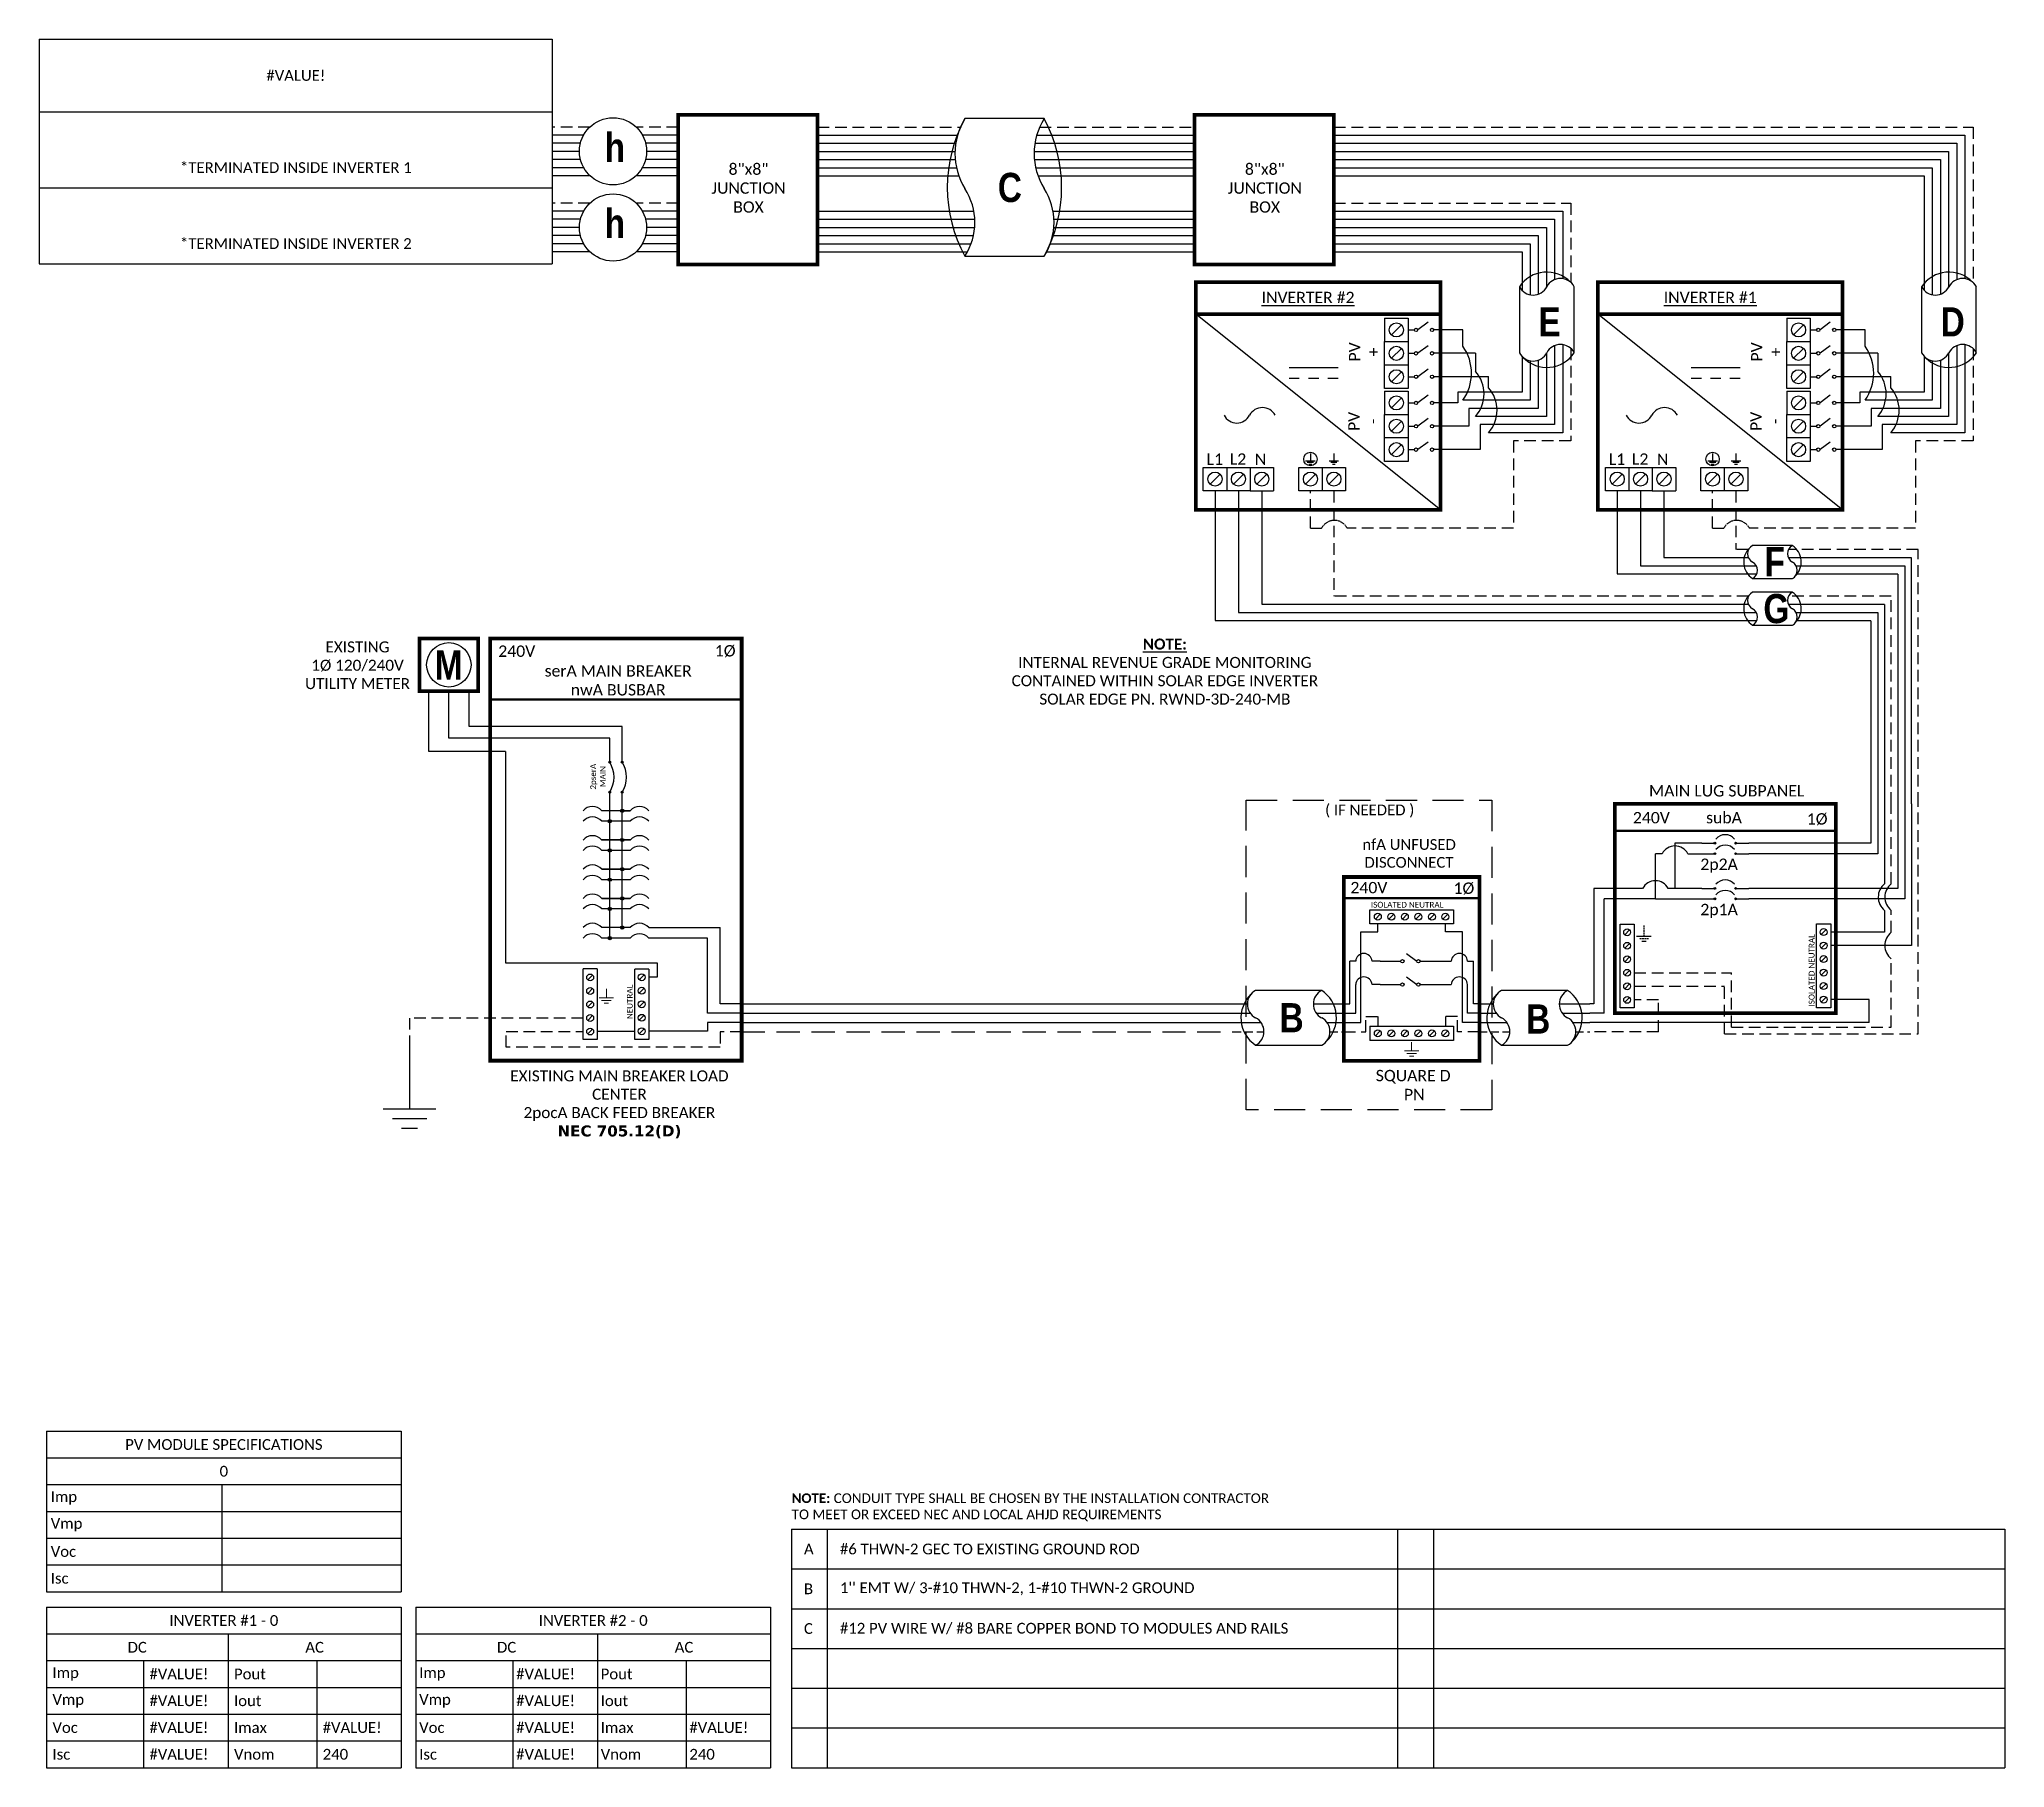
# Model space of a CAD drawing. Header units: feet. Extents: x 20736 to 21369, y 14547 to 15104.
import ezdxf

# ---------------------------------------------------------------- set-up
doc = ezdxf.new("R2010")
doc.units = ezdxf.units.FT
doc.header["$MEASUREMENT"] = 0
doc.linetypes.add('DASHED', pattern=[0.75, 0.5, -0.25])
doc.linetypes.add('HIDDEN', pattern=[0.375, 0.25, -0.125])
for name, color, linetype in [('ONE LINE BLOCKS', 7, 'Continuous'), ('TABLES', 7, 'Continuous'), ('TEXT', 7, 'Continuous'), ('Z - TITLEBLOCK TXT', 7, 'Continuous')]:
    doc.layers.add(name, color=color, linetype=linetype)
doc.styles.add('ONE LINE TXT', font='techb___.ttf')
doc.styles.get("Standard").update_dxf_attribs({"font": 'calibri.ttf'})

msp = doc.modelspace()

# ---------------------------------------------------------------- texts
at = {"color": 1, "linetype": 'Continuous'}
for s, p in [('%%UINVERTER #2', (21129.67, 15018.9)), ('%%UINVERTER #1', (21259.1, 15018.9))]:
    msp.add_text(s, height=3.6576, dxfattribs=at).set_placement(p)
at = {"color": 1, "attachment_point": 5}
for s, width, gutter_width, insert, char_height in [('8"x8"  JUNCTION BOX ', 0.4767, 7.17, (20964.53, 15055.94), 3.6576), ('8"x8"  JUNCTION BOX ', 0.4767, 7.17, (21130.7, 15055.94), 3.6576), ('L1', 0.1481, 0.75, (21114.62, 14968.67), 3.658), ('L2', 0.1481, 0.75, (21122.08, 14968.7), 3.658), ('N', 0.1481, 0.75, (21129.33, 14968.65), 3.66), ('L1', 0.1481, 0.75, (21244.05, 14968.67), 3.658), ('L2', 0.1481, 0.75, (21251.51, 14968.7), 3.658), ('N', 0.1481, 0.75, (21258.76, 14968.65), 3.66)]:
    msp.add_mtext_dynamic_manual_height_columns(s, width=width, gutter_width=gutter_width, heights=[0], dxfattribs=dict(at, insert=insert, char_height=char_height))
at = {"color": 1, "linetype": 'Continuous', "char_height": 9.3833, "attachment_point": 1, "style": 'ONE LINE TXT'}
for s, insert in [('{\\W1;\\C256;C}', (21044.77, 15060.85)), ('{\\W1;\\C256;E}', (21218.79, 15017.57)), ('{\\W1;\\C256;D}', (21348.22, 15017.57)), ('{\\W1;\\C256;F}', (21291.54, 14940.37)), ('{\\W1;\\C256;G}', (21291.16, 14925.26)), ('{\\W1;\\C256;B}', (21214.81, 14793.1))]:
    msp.add_mtext_dynamic_manual_height_columns(s, width=0.1385, gutter_width=2.13, heights=[0], dxfattribs=dict(at, insert=insert))
at = {"color": 1, "char_height": 3.658, "attachment_point": 5, "rotation": 90}
for s, width, insert in [('PV +', 2.8378, (21162.65, 15003.21)), ('PV +', 2.8378, (21292.08, 15003.21)), ('PV -', 2.8013, (21162.42, 14980.83)), ('PV -', 2.8013, (21291.85, 14980.83))]:
    msp.add_mtext_dynamic_manual_height_columns(s, width=width, gutter_width=0.75, heights=[0], dxfattribs=dict(at, insert=insert))
at = {"color": 10, "insert": (20978.41, 14635.68), "char_height": 3.10896, "attachment_point": 1}
msp.add_mtext_dynamic_manual_height_columns('\\A1;{\\fCalibri|b1|i0|c0|p34;NOTE:} {\\A0;\\H1.0052x;CONDUIT TYPE SHALL BE CHOSEN BY THE INSTALLATION CONTRACTOR\\PTO MEET OR EXCEED NEC AND LOCAL AHJD REQUIREMENTS}', width=164.3528, gutter_width=0, heights=[9.89], dxfattribs=at)
at = {"layer": 'Z - TITLEBLOCK TXT', "color": 1, "linetype": 'Continuous', "char_height": 9.3833, "attachment_point": 1, "style": 'ONE LINE TXT'}
for insert in [(20918.24, 15073.74), (20918.24, 15049.29)]:
    msp.add_mtext_dynamic_manual_height_columns('{\\W1;\\C256;h}', width=0.1385, gutter_width=2.13, heights=[0], dxfattribs=dict(at, insert=insert))

# ---------------------------------------------------------------- blocks, each defined once
blk = doc.blocks.new('2inverterSub')
at = {"layer": 'ONE LINE BLOCKS', "linetype": 'Continuous'}
h = blk.add_hatch(color=1, dxfattribs=at)
h.dxf.hatch_style = 1
edge = h.paths.add_edge_path()
edge.add_arc((40.28, 60.73), 0.291, 0, 360)
h = blk.add_hatch(color=1, dxfattribs=at)
h.dxf.hatch_style = 1
edge = h.paths.add_edge_path()
edge.add_arc((40.28, 57.35), 0.291, 0, 360)
h = blk.add_hatch(color=1, dxfattribs=at)
h.dxf.hatch_style = 1
edge = h.paths.add_edge_path()
edge.add_arc((46.96, 60.73), 0.291, 0, 360)
h = blk.add_hatch(color=1, dxfattribs=at)
h.dxf.hatch_style = 1
edge = h.paths.add_edge_path()
edge.add_arc((46.96, 57.35), 0.291, 0, 360)
h = blk.add_hatch(color=1, dxfattribs=at)
h.dxf.hatch_style = 1
edge = h.paths.add_edge_path()
edge.add_arc((40.28, 46.17), 0.291, 0, 360)
h = blk.add_hatch(color=1, dxfattribs=at)
h.dxf.hatch_style = 1
edge = h.paths.add_edge_path()
edge.add_arc((46.96, 46.17), 0.291, 0, 360)
h = blk.add_hatch(color=1, dxfattribs=at)
h.dxf.hatch_style = 1
edge = h.paths.add_edge_path()
edge.add_arc((40.28, 42.79), 0.291, 0, 360)
h = blk.add_hatch(color=1, dxfattribs=at)
h.dxf.hatch_style = 1
edge = h.paths.add_edge_path()
edge.add_arc((46.96, 42.79), 0.291, 0, 360)
at = {"color": 7, "linetype": 'Continuous'}
for p, q in [((90.5, 73.37), (90.5, 60.73)), ((99.2, 73.37), (99.2, 46.17)), ((36.09, 60.73), (27.43, 60.73)), ((27.43, 60.73), (27.43, 46.17)), ((90.5, 60.73), (51.15, 60.73)), ((17.02, 46.17), (1.34, 46.17)), ((1.34, 46.17), (1.34, 9)), ((36.09, 46.17), (25.26, 46.17)), ((99.2, 46.17), (51.15, 46.17)), ((1.34, 9), (0, 9))]:
    blk.add_line(p, q, dxfattribs=at)
at = {"color": 10, "linetype": 'Continuous'}
for p, q in [((92.67, 73.37), (92.67, 57.35)), ((101.37, 73.37), (101.37, 42.79)), ((21.14, 42.79), (21.14, 57.35)), ((23.31, 57.35), (21.14, 57.35)), ((31.55, 57.35), (36.09, 57.35)), ((92.67, 57.35), (51.15, 57.35)), ((21.14, 42.79), (4.63, 42.79)), ((4.63, 6), (4.63, 42.79)), ((21.14, 42.79), (36.09, 42.79)), ((101.37, 42.79), (51.15, 42.79)), ((4.63, 6), (0, 6))]:
    blk.add_line(p, q, dxfattribs=at)
at = {"color": 253, "linetype": 'Continuous'}
for p, q in [((94.85, 73.37), (94.85, 47.66)), ((103.55, 73.37), (103.55, 27.76)), ((94.85, 39.1), (94.85, 32.11)), ((94.85, 32.11), (77.54, 32.11)), ((103.55, 27.76), (77.54, 27.76)), ((89.88, 10.36), (77.54, 10.36)), ((89.88, 3), (89.88, 10.36)), ((89.88, 3), (0, 3))]:
    blk.add_line(p, q, dxfattribs=at)
at = {"color": 10, "linetype": 'Continuous'}
blk.add_arc((27.43, 55.19), 4.65, 27.66392, 152.33608, dxfattribs=at)
at = {"color": 7, "linetype": 'Continuous'}
blk.add_arc((21.14, 44.01), 4.65, 27.66392, 152.33608, dxfattribs=at)
at = {"color": 253, "linetype": 'Continuous'}
blk.add_arc((98.43, 43.38), 5.58, 129.92155, 230.07845, dxfattribs=at)
at = {"layer": 'ONE LINE BLOCKS', "lineweight": 50}
blk.add_line((8.04, 64.67), (79.2, 64.67), dxfattribs=at)
at = {"layer": 'ONE LINE BLOCKS', "lineweight": 50, "const_width": 1.19}
blk.add_lwpolyline([(8.04, 6.01), (8.04, 73.37), (79.2, 73.37), (79.2, 6.01)], close=True, dxfattribs=at)
at = {"layer": 'TEXT', "color": 92, "linetype": 'HIDDEN', "ltscale": 15}
for p, q in [((97.02, 47.66), (97.02, 73.37)), ((105.72, -0.66), (105.72, 73.37)), ((97.02, 32.03), (97.02, 39.1)), ((14.31, 18.99), (45.6, 18.99)), ((45.6, 1.52), (45.6, 18.99)), ((97.02, 1.52), (97.02, 23.48)), ((14.31, 14.64), (43.39, 14.64)), ((43.39, -0.66), (43.39, 14.64)), ((22.14, 10.28), (14.31, 10.28)), ((22.14, 0), (22.14, 10.28)), ((22.14, 0), (0, 0)), ((45.6, 1.52), (97.02, 1.52)), ((43.39, -0.66), (105.72, -0.66))]:
    blk.add_line(p, q, dxfattribs=at)
at = {"layer": 'TEXT', "color": 92, "linetype": 'HIDDEN', "flags": 128}
for points in [[(17.42, 34.26), (17.42, 30.76)], [(15.08, 30.76), (19.76, 30.76)], [(18.95, 29.89), (15.89, 29.89)], [(18.13, 29.02), (16.7, 29.02)]]:
    blk.add_lwpolyline(points, dxfattribs=at)
at = {"layer": 'TEXT', "color": 92, "linetype": 'Continuous', "ltscale": 4}
for centre in [(100.49, 43.38), (100.49, 27.76)]:
    blk.add_arc(centre, 5.51, 129.05896, 230.94104, dxfattribs=at)
at = {"layer": 'Z - TITLEBLOCK TXT', "color": 1, "linetype": 'Continuous'}
for p, q in [((9.77, 7.69), (9.77, 34.63)), ((9.77, 34.63), (14.31, 34.63)), ((14.31, 34.63), (14.31, 7.69)), ((73, 7.76), (73, 34.71)), ((73, 34.71), (77.54, 34.71)), ((77.54, 34.71), (77.54, 7.76)), ((14.31, 7.69), (9.77, 7.69)), ((77.54, 7.76), (73, 7.76))]:
    blk.add_line(p, q, dxfattribs=at)
at = {"layer": 'Z - TITLEBLOCK TXT', "color": 4, "linetype": 'Continuous'}
for p, q in [((12.83, 32.82), (11.25, 31.25)), ((76.06, 32.9), (74.49, 31.32)), ((12.83, 28.47), (11.25, 26.9)), ((76.06, 28.54), (74.49, 26.97)), ((12.83, 24.12), (11.25, 22.55)), ((12.83, 19.77), (11.25, 18.2)), ((76.06, 24.19), (74.49, 22.62)), ((76.06, 19.84), (74.49, 18.27)), ((12.83, 15.42), (11.25, 13.85)), ((76.06, 15.49), (74.49, 13.92)), ((12.83, 11.07), (11.25, 9.5)), ((76.06, 11.14), (74.49, 9.57))]:
    blk.add_line(p, q, dxfattribs=at)
at = {"layer": 'Z - TITLEBLOCK TXT', "color": 1, "linetype": 'Continuous', "flags": 128}
for points in [[(36.09, 60.73), (40.28, 60.73)], [(36.09, 60.73), (40.28, 60.73)], [(36.09, 57.35), (40.28, 57.35)], [(36.09, 57.35), (40.28, 57.35)], [(46.96, 60.73), (51.15, 60.73)], [(46.96, 57.35), (51.15, 57.35)], [(36.09, 46.17), (40.28, 46.17)], [(36.09, 46.17), (40.28, 46.17)], [(46.96, 46.17), (51.15, 46.17)], [(36.09, 42.79), (40.28, 42.79)], [(36.09, 42.79), (40.28, 42.79)], [(46.96, 42.79), (51.15, 42.79)]]:
    blk.add_lwpolyline(points, dxfattribs=at)
at = {"layer": 'Z - TITLEBLOCK TXT', "color": 1, "linetype": 'Continuous'}
for centre in [(40.28, 60.73), (40.28, 57.35), (46.96, 60.73), (46.96, 57.35), (40.28, 46.17), (46.96, 46.17), (40.28, 42.79), (46.96, 42.79)]:
    blk.add_circle(centre, 0.291, dxfattribs=at)
at = {"layer": 'Z - TITLEBLOCK TXT', "color": 4, "linetype": 'Continuous'}
for centre in [(12.04, 32.04), (75.27, 32.11), (12.04, 27.69), (75.27, 27.76), (12.04, 23.34), (12.04, 18.99), (75.27, 23.41), (75.27, 19.06), (12.04, 14.64), (75.27, 14.71), (12.04, 10.28), (75.27, 10.36)]:
    blk.add_circle(centre, 1.11, dxfattribs=at)
at = {"layer": 'Z - TITLEBLOCK TXT', "color": 1, "linetype": 'Continuous'}
for centre in [(43.62, 59.53), (43.62, 56.15), (43.62, 44.97), (43.62, 41.59)]:
    blk.add_arc(centre, 3.93, 40.3392, 139.6608, dxfattribs=at)
at = {"layer": 'TABLES', "color": 1, "linetype": 'Continuous'}
for s, p in [('2p2A', (35.59, 52.11)), ('2p1A', (35.59, 37.55))]:
    blk.add_text(s, height=3.658, dxfattribs=at).set_placement(p)
at = {"layer": 'TABLES', "color": 4, "linetype": 'Continuous'}
blk.add_text('ISOLATED NEUTRAL', height=1.8743, rotation=90, dxfattribs=at).set_placement((72.35, 8.12))
at = {"layer": 'TEXT', "color": 1, "attachment_point": 5}
for s, width, gutter_width, insert, char_height in [('MAIN LUG SUBPANEL ', 62.3984, 7.17, (44.08, 77.57), 3.6576), ('240V', 0.1481, 0.75, (19.83, 68.92), 3.658), ('subA', 0.1481, 0.75, (43.21, 68.92), 3.658), ('1Ø', 0.1481, 0.75, (73.19, 68.41), 3.658)]:
    blk.add_mtext_dynamic_manual_height_columns(s, width=width, gutter_width=gutter_width, heights=[0], dxfattribs=dict(at, insert=insert, char_height=char_height))
blk = doc.blocks.new('*U15')
at = {"color": 7, "linetype": 'Continuous'}
for p, q in [((-7.14, 13.31), (-28.39, 13.31)), ((-28.39, -4.31), (-7.14, -4.31))]:
    blk.add_line(p, q, dxfattribs=at)
at = {"color": 7}
for p, q in [((-35.53, 9), (-31.05, 9)), ((-9.81, 9), (0, 9))]:
    blk.add_line(p, q, dxfattribs=at)
at = {"color": 10}
for p, q in [((-35.53, 6), (-30.11, 6)), ((-8.87, 6), (0, 6))]:
    blk.add_line(p, q, dxfattribs=at)
at = {"color": 253}
for p, q in [((-35.53, 3), (-26.66, 3)), ((-5.41, 3), (0, 3))]:
    blk.add_line(p, q, dxfattribs=at)
at = {"color": 92, "linetype": 'HIDDEN', "ltscale": 10}
for p, q in [((-4.48, 0), (0, 0)), ((-35.53, 0), (-25.72, 0))]:
    blk.add_line(p, q, dxfattribs=at)
at = {"linetype": 'Continuous'}
for centre, start, end in [((-26.08, 8.91), 117.66392, 242.33608), ((-4.83, 8.91), 117.66392, 242.33608), ((-30.7, 0.09), 297.66392, 62.33608), ((-9.45, 0.09), 297.66392, 62.33608)]:
    blk.add_arc(centre, 4.98, start, end, dxfattribs=at)
at = {"color": 7, "linetype": 'Continuous'}
for centre, start, end in [((-12.99, 4.5), 313.97324, 56.42648), ((-22.54, 4.5), 133.97324, 236.42648)]:
    blk.add_arc(centre, 10.58, start, end, dxfattribs=at)
blk = doc.blocks.new('*U23')
at = {"color": 7}
blk.add_line((-79.14, 9), (0, 9), dxfattribs=at)
at = {"color": 10}
blk.add_line((-79.14, 6), (0, 6), dxfattribs=at)
at = {"color": 253}
blk.add_line((-79.14, 3), (0, 3), dxfattribs=at)
at = {"color": 92, "linetype": 'DASHED', "ltscale": 15}
blk.add_line((-79.14, 0), (0, 0), dxfattribs=at)
blk = doc.blocks.new('breakerPanel')
at = {"linetype": 'Continuous'}
h = blk.add_hatch(color=1, dxfattribs=at)
h.dxf.hatch_style = 1
edge = h.paths.add_edge_path()
edge.add_arc((-42.47, 86.8), 0.291, 0, 360)
h = blk.add_hatch(color=1, dxfattribs=at)
h.dxf.hatch_style = 1
edge = h.paths.add_edge_path()
edge.add_arc((-38.44, 86.8), 0.291, 0, 360)
h = blk.add_hatch(color=1, dxfattribs=at)
h.dxf.hatch_style = 1
edge = h.paths.add_edge_path()
edge.add_arc((-42.47, 77.16), 0.291, 0, 360)
h = blk.add_hatch(color=1, dxfattribs=at)
h.dxf.hatch_style = 1
edge = h.paths.add_edge_path()
edge.add_arc((-38.44, 77.16), 0.291, 0, 360)
h = blk.add_hatch(color=1, dxfattribs=at)
h.dxf.hatch_style = 1
edge = h.paths.add_edge_path()
edge.add_arc((-38.44, 71.16), 0.528, 0, 360)
h = blk.add_hatch(color=1, dxfattribs=at)
h.dxf.hatch_style = 1
edge = h.paths.add_edge_path()
edge.add_arc((-42.47, 67.78), 0.528, 0, 360)
h = blk.add_hatch(color=1, dxfattribs=at)
h.dxf.hatch_style = 1
edge = h.paths.add_edge_path()
edge.add_arc((-42.47, 58.38), 0.528, 0, 360)
h = blk.add_hatch(color=1, dxfattribs=at)
h.dxf.hatch_style = 1
edge = h.paths.add_edge_path()
edge.add_arc((-38.44, 61.76), 0.528, 0, 360)
h = blk.add_hatch(color=1, dxfattribs=at)
h.dxf.hatch_style = 1
edge = h.paths.add_edge_path()
edge.add_arc((-38.44, 52.36), 0.528, 0, 360)
h = blk.add_hatch(color=1, dxfattribs=at)
h.dxf.hatch_style = 1
edge = h.paths.add_edge_path()
edge.add_arc((-42.47, 48.98), 0.528, 0, 360)
h = blk.add_hatch(color=1, dxfattribs=at)
h.dxf.hatch_style = 1
edge = h.paths.add_edge_path()
edge.add_arc((-42.47, 39.58), 0.528, 0, 360)
h = blk.add_hatch(color=1, dxfattribs=at)
h.dxf.hatch_style = 1
edge = h.paths.add_edge_path()
edge.add_arc((-38.44, 42.95), 0.528, 0, 360)
h = blk.add_hatch(color=1, dxfattribs=at)
h.dxf.hatch_style = 1
edge = h.paths.add_edge_path()
edge.add_arc((-38.44, 33.55), 0.528, 0, 360)
h = blk.add_hatch(color=1, dxfattribs=at)
h.dxf.hatch_style = 1
edge = h.paths.add_edge_path()
edge.add_arc((-42.47, 30.17), 0.528, 0, 360)
at = {"color": 155, "true_color": 0x647190}
blk.add_line((-80.92, 126.59), (0, 126.59), dxfattribs=at)
at = {"color": 253, "linetype": 'Continuous'}
for p, q in [((-100.73, 90.2), (-100.73, 109.7)), ((-76.04, 90.2), (-100.73, 90.2)), ((-76.04, 90.2), (-76.04, 22.16)), ((-76.04, 22.16), (-27.25, 22.16)), ((-27.25, 22.16), (-27.25, 17.57)), ((-27.25, 17.57), (-29.89, 17.57)), ((-11.01, 0.16), (-29.89, 0.16)), ((0, 3), (-11.01, 3)), ((-11.01, 3), (-11.01, 0.16))]:
    blk.add_line(p, q, dxfattribs=at)
at = {"color": 10, "linetype": 'Continuous'}
for p, q in [((-94.24, 94.51), (-94.24, 109.7)), ((-42.47, 94.51), (-94.24, 94.51)), ((-42.47, 87.09), (-42.47, 94.51)), ((-42.47, 30.17), (-42.47, 76.87)), ((-35.88, 67.78), (-45.04, 67.78)), ((-35.88, 58.38), (-45.04, 58.38)), ((-35.88, 48.98), (-45.04, 48.98)), ((-35.88, 39.58), (-45.04, 39.58)), ((-35.88, 30.17), (-45.04, 30.17)), ((-10.98, 30.17), (-29.89, 30.17)), ((-10.98, 6), (-10.98, 30.17)), ((0, 6), (-10.98, 6))]:
    blk.add_line(p, q, dxfattribs=at)
at = {"color": 7, "linetype": 'Continuous'}
for p, q in [((-87.75, 98.34), (-87.75, 109.7)), ((-38.44, 98.34), (-87.75, 98.34)), ((-38.44, 87.09), (-38.44, 98.34)), ((-38.44, 61.76), (-38.44, 76.87)), ((-35.88, 71.16), (-45.04, 71.16)), ((-38.44, 71.16), (-35.88, 71.16)), ((-45.04, 61.76), (-35.88, 61.76)), ((-35.88, 61.76), (-45.04, 61.76)), ((-38.44, 52.36), (-38.44, 61.76)), ((-45.04, 52.36), (-35.88, 52.36)), ((-35.88, 52.36), (-45.04, 52.36)), ((-38.44, 42.95), (-38.44, 52.36)), ((-45.04, 42.95), (-35.88, 42.95)), ((-35.88, 42.95), (-45.04, 42.95)), ((-38.44, 33.55), (-38.44, 42.95)), ((-35.88, 33.55), (-45.04, 33.55)), ((-6.96, 9), (-6.96, 33.55))]:
    blk.add_line(p, q, dxfattribs=at)
at = {"lineweight": 50}
blk.add_line((-80.92, 106.95), (0, 106.95), dxfattribs=at)
at = {"color": 7}
for p, q in [((-29.89, 33.55), (-6.96, 33.55)), ((0, 9), (-6.96, 9))]:
    blk.add_line(p, q, dxfattribs=at)
at = {"color": 1, "linetype": 'Continuous'}
for p, q in [((-51.03, -2.51), (-51.03, 20.23)), ((-46.49, 20.23), (-51.03, 20.23)), ((-46.49, 20.23), (-46.49, -2.51)), ((-34.43, -2.43), (-34.43, 20.16)), ((-29.89, 20.16), (-34.43, 20.16)), ((-29.89, 20.16), (-29.89, -2.43)), ((-46.49, -2.51), (-51.03, -2.51)), ((-29.89, -2.43), (-34.43, -2.43))]:
    blk.add_line(p, q, dxfattribs=at)
at = {"color": 4, "linetype": 'Continuous'}
for p, q in [((-47.97, 18.28), (-49.55, 16.71)), ((-47.97, 13.93), (-49.55, 12.36)), ((-31.37, 18.35), (-32.94, 16.78)), ((-31.37, 14), (-32.94, 12.43)), ((-47.97, 9.58), (-49.55, 8.01)), ((-31.37, 9.65), (-32.94, 8.08)), ((-47.97, 5.23), (-49.55, 3.66)), ((-47.97, 0.88), (-49.55, -0.69)), ((-31.37, 5.3), (-32.94, 3.73)), ((-31.37, 0.95), (-32.94, -0.62))]:
    blk.add_line(p, q, dxfattribs=at)
at = {"color": 92, "linetype": 'HIDDEN', "ltscale": 15}
for p, q in [((-51.03, 4.44), (-106.89, 4.44)), ((-106.89, 4.44), (-106.89, -4.87)), ((-75.84, -4.96), (-75.84, 0.09)), ((-75.84, 0.09), (-51.03, 0.09)), ((0, 0), (-6.96, 0)), ((-6.96, -4.96), (-75.84, -4.96)), ((-6.96, 0), (-6.96, -4.96))]:
    blk.add_line(p, q, dxfattribs=at)
at = {"color": 92, "linetype": 'Continuous', "ltscale": 15}
blk.add_line((-34.43, 0.09), (-46.49, 0.09), dxfattribs=at)
at = {"color": 92, "ltscale": 15}
blk.add_line((-106.89, -4.87), (-106.89, -24.84), dxfattribs=at)
at = {"lineweight": 50, "const_width": 1.19}
for points in [[(-103.67, 109.7), (-103.67, 126.59), (-84.82, 126.59), (-84.82, 109.7)], [(-80.92, -9.3), (-80.92, 126.59), (0, 126.59), (0, -9.3)]]:
    blk.add_lwpolyline(points, close=True, dxfattribs=at)
at = {"color": 92, "linetype": 'Continuous', "lineweight": 5, "ltscale": 0.05, "flags": 128}
for points in [[(-43.54, 13.81), (-43.54, 10.97)], [(-45.88, 10.97), (-41.2, 10.97)], [(-42.01, 10.1), (-45.07, 10.1)], [(-42.82, 9.23), (-44.25, 9.23)]]:
    blk.add_lwpolyline(points, dxfattribs=at)
at = {"color": 92, "linetype": 'Continuous', "ltscale": 4, "flags": 128}
for points in [[(-115.37, -24.84), (-98.41, -24.84)], [(-101.35, -27.98), (-112.43, -27.98)], [(-104.29, -31.12), (-109.49, -31.12)]]:
    blk.add_lwpolyline(points, dxfattribs=at)
at = {"linetype": 'Continuous'}
blk.add_circle((-94.24, 118.15), 7.15, dxfattribs=at)
at = {"color": 1, "linetype": 'Continuous'}
for centre, radius in [((-42.47, 86.8), 0.291), ((-38.44, 86.8), 0.291), ((-42.47, 77.16), 0.291), ((-38.44, 77.16), 0.291), ((-38.44, 71.16), 0.528), ((-42.47, 67.78), 0.528), ((-42.47, 58.38), 0.528), ((-38.44, 61.76), 0.528), ((-38.44, 52.36), 0.528), ((-42.47, 48.98), 0.528), ((-42.47, 39.58), 0.528), ((-38.44, 42.95), 0.528), ((-38.44, 33.55), 0.528), ((-42.47, 30.17), 0.528)]:
    blk.add_circle(centre, radius, dxfattribs=at)
at = {"color": 4, "linetype": 'Continuous'}
for centre in [(-48.76, 17.49), (-48.76, 13.14), (-32.16, 17.57), (-32.16, 13.21), (-48.76, 8.79), (-32.16, 8.86), (-48.76, 4.44), (-48.76, 0.09), (-32.16, 4.51), (-32.16, 0.16)]:
    blk.add_circle(centre, 1.11, dxfattribs=at)
at = {"color": 1, "linetype": 'Continuous'}
for centre, radius, start, end in [((-50.14, 81.98), 9.06, 327.87082, 32.12918), ((-46.11, 81.98), 9.06, 327.87082, 32.12918), ((-48.03, 68.62), 3.93, 40.3392, 139.6608), ((-32.88, 68.62), 3.93, 40.3392, 139.6608), ((-48.03, 65.24), 3.93, 40.3392, 139.6608), ((-32.88, 65.24), 3.93, 40.3392, 139.6608), ((-48.03, 59.21), 3.93, 40.3392, 139.6608), ((-48.03, 55.84), 3.93, 40.3392, 139.6608), ((-32.88, 59.21), 3.93, 40.3392, 139.6608), ((-32.88, 55.84), 3.93, 40.3392, 139.6608), ((-48.03, 49.81), 3.93, 40.3392, 139.6608), ((-32.88, 49.81), 3.93, 40.3392, 139.6608), ((-48.03, 46.43), 3.93, 40.3392, 139.6608), ((-48.03, 40.41), 3.93, 40.3392, 139.6608), ((-32.88, 46.43), 3.93, 40.3392, 139.6608), ((-32.88, 40.41), 3.93, 40.3392, 139.6608), ((-48.03, 37.03), 3.93, 40.3392, 139.6608), ((-32.88, 37.03), 3.93, 40.3392, 139.6608), ((-48.03, 31.01), 3.93, 40.3392, 139.6608), ((-32.88, 31.01), 3.93, 40.3392, 139.6608), ((-48.03, 27.63), 3.93, 40.3392, 139.6608), ((-32.88, 27.63), 3.93, 40.3392, 139.6608)]:
    blk.add_arc(centre, radius, start, end, dxfattribs=at)
at = {"color": 253, "linetype": 'Continuous', "style": 'ONE LINE TXT'}
blk.add_text('M', height=9.38, dxfattribs=at).set_placement((-98.8, 113.43))
at = {"color": 4, "linetype": 'Continuous'}
blk.add_text('NEUTRAL', height=1.874, rotation=90, dxfattribs=at).set_placement((-35.08, 4.08))
at = {"color": 1, "attachment_point": 5}
for s, width, gutter_width, heights, insert, char_height in [('EXISTING\\P1Ø 120/240V UTILITY METER', 37.8067, 7.17, [0], (-123.64, 118), 3.5433), ('240V', 0.1481, 0.75, [0], (-72.39, 122.54), 3.658), ('1Ø', 0.1481, 0.75, [0], (-5.31, 122.54), 3.658), ('serA MAIN BREAKER\\PnwA BUSBAR', 72.4998, 0.75, [0], (-39.75, 113.14), 3.6576), ('EXISTING MAIN BREAKER LOAD CENTER\\P2pocA BACK FEED BREAKER \\P{\\fVerdana|b1|i0|c0|p34;NEC 705.12(D)}', 79.2627, 97.94, [154.49], (-39.35, -23.38), 3.5433)]:
    blk.add_mtext_dynamic_manual_height_columns(s, width=width, gutter_width=gutter_width, heights=heights, dxfattribs=dict(at, insert=insert, char_height=char_height))
at = {"color": 4, "linetype": 'Continuous', "insert": (-46.25, 82.15), "char_height": 1.874, "attachment_point": 5, "rotation": 90}
blk.add_mtext_dynamic_manual_height_columns('2pserA\\PMAIN', width=0.1481, gutter_width=0.75, heights=[0], dxfattribs=at)
blk = doc.blocks.new('*U25')
at = {"color": 7}
blk.add_blockref('breakerPanel', (0, 0), dxfattribs=at)
blk = doc.blocks.new('unfusedDisconnect')
at = {"lineweight": 50}
blk.add_line((-43.61, 43.06), (0, 43.06), dxfattribs=at)
at = {"color": 1, "linetype": 'Continuous'}
for p, q in [((-35.27, 34.78), (-35.27, 39.32)), ((-35.27, 39.32), (-8.32, 39.32)), ((-8.32, 39.32), (-8.32, 34.78)), ((-8.32, 34.78), (-35.27, 34.78)), ((-31.89, 22.73), (-25.32, 22.73)), ((-23.43, 25.18), (-20.16, 22.74)), ((-19.08, 22.73), (-11.7, 22.73)), ((-31.89, 15.2), (-25.32, 15.2)), ((-23.43, 17.65), (-20.16, 15.2)), ((-19.08, 15.2), (-11.7, 15.19)), ((-35.27, 1.76), (-8.32, 1.76)), ((-35.27, 1.76), (-35.27, -2.78)), ((-8.32, 1.76), (-8.32, -2.78)), ((-8.32, -2.78), (-35.27, -2.78))]:
    blk.add_line(p, q, dxfattribs=at)
at = {"color": 253, "linetype": 'Continuous'}
for p, q in [((-38.16, 3), (-38.16, 32.17)), ((-38.16, 32.17), (-32.67, 32.17)), ((-32.67, 32.17), (-32.67, 34.78)), ((-10.92, 32.17), (-10.92, 34.78)), ((-5.43, 32.17), (-10.92, 32.17)), ((-5.43, 3), (-5.43, 32.17)), ((-43.61, 3), (-38.16, 3)), ((0, 3), (-5.43, 3))]:
    blk.add_line(p, q, dxfattribs=at)
at = {"color": 4, "linetype": 'Continuous'}
for p, q in [((-31.89, 37.83), (-33.46, 36.26)), ((-27.53, 37.83), (-29.11, 36.26)), ((-23.18, 37.83), (-24.76, 36.26)), ((-18.83, 37.83), (-20.41, 36.26)), ((-14.48, 37.83), (-16.06, 36.26)), ((-10.13, 37.83), (-11.7, 36.26)), ((-31.89, 0.28), (-33.46, -1.3)), ((-27.53, 0.28), (-29.11, -1.3)), ((-23.18, 0.28), (-24.76, -1.3)), ((-18.83, 0.28), (-20.41, -1.3)), ((-14.48, 0.28), (-16.06, -1.3)), ((-10.13, 0.28), (-11.7, -1.3))]:
    blk.add_line(p, q, dxfattribs=at)
at = {"color": 7, "linetype": 'Continuous'}
for p, q in [((-41.66, 9), (-41.66, 22.73)), ((-39.8, 22.73), (-41.66, 22.73)), ((-31.89, 22.73), (-34.52, 22.73)), ((-11.7, 22.73), (-9.07, 22.73)), ((-3.79, 22.73), (-1.93, 22.73)), ((-1.93, 9), (-1.93, 22.73))]:
    blk.add_line(p, q, dxfattribs=at)
at = {"color": 10, "linetype": 'Continuous'}
for p, q in [((-39.8, 6), (-39.8, 15.2)), ((-31.89, 15.2), (-34.52, 15.2)), ((-11.7, 15.2), (-9.07, 15.2)), ((-3.79, 6), (-3.79, 15.2)), ((-43.61, 6), (-39.8, 6)), ((0, 6), (-3.79, 6))]:
    blk.add_line(p, q, dxfattribs=at)
at = {"color": 7}
for p, q in [((-43.61, 9), (-41.66, 9)), ((0, 9), (-1.93, 9))]:
    blk.add_line(p, q, dxfattribs=at)
at = {"color": 92, "linetype": 'HIDDEN', "ltscale": 15}
for p, q in [((-43.61, 0), (-36.58, 0)), ((-36.58, 0), (-36.58, 4.9)), ((-36.58, 4.9), (-32.67, 4.9)), ((-32.67, 4.9), (-32.67, 1.76)), ((-7.01, 4.9), (-10.92, 4.9)), ((-10.92, 4.9), (-10.92, 1.76)), ((-7.01, 0), (-7.01, 4.9)), ((0, 0), (-7.01, 0))]:
    blk.add_line(p, q, dxfattribs=at)
at = {"lineweight": 50, "const_width": 1.19}
blk.add_lwpolyline([(-43.61, -9.34), (-43.61, 49.84), (0, 49.84), (0, -9.34)], close=True, dxfattribs=at)
at = {"color": 92, "linetype": 'Continuous', "lineweight": 5, "ltscale": 0.05, "flags": 128}
for points in [[(-24.14, -6.17), (-19.45, -6.17)], [(-21.8, -3.32), (-21.8, -6.17)], [(-20.27, -7.03), (-23.32, -7.03)], [(-21.08, -7.9), (-22.51, -7.9)]]:
    blk.add_lwpolyline(points, dxfattribs=at)
at = {"color": 4, "linetype": 'Continuous'}
for centre in [(-32.67, 37.05), (-28.32, 37.05), (-23.97, 37.05), (-19.62, 37.05), (-15.27, 37.05), (-10.92, 37.05), (-32.67, -0.51), (-28.32, -0.51), (-23.97, -0.51), (-19.62, -0.51), (-15.27, -0.51), (-10.92, -0.51)]:
    blk.add_circle(centre, 1.11, dxfattribs=at)
at = {"color": 1, "linetype": 'Continuous'}
for centre in [(-24.78, 22.73), (-19.62, 22.73), (-24.78, 15.2), (-19.62, 15.2)]:
    blk.add_circle(centre, 0.541, dxfattribs=at)
at = {"color": 7, "linetype": 'Continuous'}
for centre in [(-37.16, 22.58), (-6.43, 22.58)]:
    blk.add_arc(centre, 2.64, 3.28193, 176.71807, dxfattribs=at)
at = {"color": 10, "linetype": 'Continuous'}
for centre in [(-37.16, 15.04), (-6.43, 15.04)]:
    blk.add_arc(centre, 2.64, 3.28193, 176.71807, dxfattribs=at)
at = {"color": 4, "linetype": 'Continuous'}
blk.add_text('ISOLATED NEUTRAL', height=1.8743, dxfattribs=at).set_placement((-34.91, 39.97))
at = {"color": 1}
for s, width, gutter_width, heights, insert, char_height, attachment_point in [('\\A1;\\pi17.559;nfA UNFUSED\\P\\pi18.229;DISCONNECT', 64.922, 0, [11.89], (-55.21, 62.04), 3.4544, 1), ('240V', 0.1481, 0.75, [0], (-35.55, 46.4), 3.658, 5), ('1Ø', 0.1481, 0.75, [0], (-4.98, 46.1), 3.658, 5), ('\\A1;\\pi13.903,t32.191;SQUARE D\\P\\pi22.981,t41.269;PN', 51.6906, 0.203, [45.94], (-47.25, -12.27), 3.6576, 1)]:
    blk.add_mtext_dynamic_manual_height_columns(s, width=width, gutter_width=gutter_width, heights=heights, dxfattribs=dict(at, insert=insert, char_height=char_height, attachment_point=attachment_point))
blk = doc.blocks.new('*U20')
at = {"color": 10, "linetype": 'DASHED', "ltscale": 20}
blk.add_lwpolyline([(-75.05, 74.56), (3.97, 74.56), (3.97, -25.17), (-75.05, -25.17)], close=True, dxfattribs=at)
at = {"color": 7}
for name, p in [('unfusedDisconnect', (0, 0)), ('*U15', (-43.61, 0))]:
    blk.add_blockref(name, p, dxfattribs=at)
at = {"color": 10, "insert": (-50.86, 73.16), "char_height": 3.4544, "attachment_point": 1}
blk.add_mtext_dynamic_manual_height_columns('\\A1;\\pi1.2092;( IF NEEDED )', width=30.7523, gutter_width=0, heights=[6.58], dxfattribs=at)
at = {"color": 1, "linetype": 'Continuous', "insert": (-64.3, 9.22), "char_height": 9.3833, "attachment_point": 1, "style": 'ONE LINE TXT'}
blk.add_mtext_dynamic_manual_height_columns('{\\W1;\\C256;B}', width=0.1385, gutter_width=2.13, heights=[0], dxfattribs=at)
blk = doc.blocks.new('*U27')
at = {"color": 7}
blk.add_line((-79.14, 9), (0, 9), dxfattribs=at)
at = {"color": 10}
blk.add_line((-79.14, 6), (0, 6), dxfattribs=at)
at = {"color": 253}
blk.add_line((-79.14, 3), (0, 3), dxfattribs=at)
at = {"color": 92, "linetype": 'DASHED', "ltscale": 15}
blk.add_line((-79.14, 0), (0, 0), dxfattribs=at)
at = {"color": 1, "insert": (-22.08, 115.96), "char_height": 3.5433, "attachment_point": 5}
blk.add_mtext_dynamic_manual_height_columns('{\\fCalibri|b1|i0|c0|p34;\\LNOTE:\\P}INTERNAL REVENUE GRADE MONITORING\\PCONTAINED WITHIN SOLAR EDGE INVERTER\\PSOLAR EDGE PN. RWND-3D-240-MB', width=99.534, gutter_width=7.17, heights=[0], dxfattribs=at)
blk = doc.blocks.new('*T16')
at = {"color": 0, "lineweight": -2, "transparency": 16777216}
for p, q in [((0, 0), (114.19, 0)), ((0, 0), (0, -51.7)), ((114.19, 0), (114.19, -51.7)), ((0, -8.62), (114.19, -8.62)), ((58.43, -8.62), (58.43, -51.7)), ((0, -17.23), (114.19, -17.23)), ((31.22, -17.23), (31.22, -51.7)), ((86.98, -17.23), (86.98, -51.7)), ((0, -25.85), (114.19, -25.85)), ((0, -34.47), (114.19, -34.47)), ((0, -43.08), (114.19, -43.08)), ((0, -51.7), (114.19, -51.7))]:
    blk.add_line(p, q, dxfattribs=at)
at = {"color": 0, "linetype": 'Continuous', "transparency": 16777216, "char_height": 3.4544}
for s, insert, width, attachment_point in [('{\\fCalibri|b0|i0|c0;INVERTER #1 - 0', (57.09, -4.31), 110.3293, 5), ('{\\fCalibri|b0|i0|c0;DC', (29.22, -12.93), 54.5755, 5), ('{\\fCalibri|b0|i0|c0;AC', (86.31, -12.93), 51.8976, 5), ('{\\fCalibri|b0|i0|c0;Imp', (1.93, -21.54), 27.3681, 4), ('{\\fCalibri|b0|i0|c0;#VALUE!', (33.15, -21.54), 23.3513, 4), ('{\\fCalibri|b0|i0|c0;Pout', (60.36, -21.54), 24.6902, 4), ('{\\fCalibri|b0|i0|c0;', (88.91, -21.54), 23.3513, 4), ('{\\fCalibri|b0|i0|c0;Vmp', (1.93, -30.16), 27.3681, 4), ('{\\fCalibri|b0|i0|c0;#VALUE!', (33.15, -30.16), 23.3513, 4), ('{\\fCalibri|b0|i0|c0;Iout', (60.36, -30.16), 24.6902, 4), ('{\\fCalibri|b0|i0|c0;', (88.91, -30.16), 23.3513, 4), ('{\\fCalibri|b0|i0|c0;Voc', (1.93, -38.78), 27.3681, 4), ('{\\fCalibri|b0|i0|c0;#VALUE!', (33.15, -38.78), 23.3513, 4), ('{\\fCalibri|b0|i0|c0;Imax', (60.36, -38.78), 24.6902, 4), ('{\\fCalibri|b0|i0|c0;#VALUE!', (88.91, -38.78), 23.3513, 4), ('{\\fCalibri|b0|i0|c0;Isc', (1.93, -47.39), 27.3681, 4), ('{\\fCalibri|b0|i0|c0;#VALUE!', (33.15, -47.39), 23.3513, 4), ('{\\fCalibri|b0|i0|c0;Vnom', (60.36, -47.39), 24.6902, 4), ('{\\fCalibri|b0|i0|c0;240', (88.91, -47.39), 23.3513, 4)]:
    blk.add_mtext(s, dxfattribs=dict(at, insert=insert, width=width, attachment_point=attachment_point))
blk = doc.blocks.new('*T17')
at = {"color": 0, "lineweight": -2, "transparency": 16777216}
for p, q in [((0, 0), (114.19, 0)), ((0, 0), (0, -51.7)), ((114.19, 0), (114.19, -51.7)), ((0, -8.62), (114.19, -8.62)), ((58.43, -8.62), (58.43, -51.7)), ((0, -17.23), (114.19, -17.23)), ((31.22, -17.23), (31.22, -51.7)), ((86.98, -17.23), (86.98, -51.7)), ((0, -25.85), (114.19, -25.85)), ((0, -34.47), (114.19, -34.47)), ((0, -43.08), (114.19, -43.08)), ((0, -51.7), (114.19, -51.7))]:
    blk.add_line(p, q, dxfattribs=at)
at = {"color": 0, "linetype": 'Continuous', "transparency": 16777216, "char_height": 3.4544}
for s, insert, width, attachment_point in [('{\\fCalibri|b0|i0|c0;INVERTER #2 - 0', (57.09, -4.31), 112.0547, 5), ('{\\fCalibri|b0|i0|c0;DC', (29.22, -12.93), 56.3009, 5), ('{\\fCalibri|b0|i0|c0;AC', (86.31, -12.93), 53.623, 5), ('{\\fCalibri|b0|i0|c0;Imp', (1.07, -21.54), 29.0935, 4), ('{\\fCalibri|b0|i0|c0;#VALUE!', (32.29, -21.54), 25.0767, 4), ('{\\fCalibri|b0|i0|c0;Pout', (59.5, -21.54), 26.4156, 4), ('{\\fCalibri|b0|i0|c0;', (88.04, -21.54), 25.0767, 4), ('{\\fCalibri|b0|i0|c0;Vmp', (1.07, -30.16), 29.0935, 4), ('{\\fCalibri|b0|i0|c0;#VALUE!', (32.29, -30.16), 25.0767, 4), ('{\\fCalibri|b0|i0|c0;Iout', (59.5, -30.16), 26.4156, 4), ('{\\fCalibri|b0|i0|c0;', (88.04, -30.16), 25.0767, 4), ('{\\fCalibri|b0|i0|c0;Voc', (1.07, -38.78), 29.0935, 4), ('{\\fCalibri|b0|i0|c0;#VALUE!', (32.29, -38.78), 25.0767, 4), ('{\\fCalibri|b0|i0|c0;Imax', (59.5, -38.78), 26.4156, 4), ('{\\fCalibri|b0|i0|c0;#VALUE!', (88.04, -38.78), 25.0767, 4), ('{\\fCalibri|b0|i0|c0;Isc', (1.07, -47.39), 29.0935, 4), ('{\\fCalibri|b0|i0|c0;#VALUE!', (32.29, -47.39), 25.0767, 4), ('{\\fCalibri|b0|i0|c0;Vnom', (59.5, -47.39), 26.4156, 4), ('{\\fCalibri|b0|i0|c0;240', (88.04, -47.39), 25.0767, 4)]:
    blk.add_mtext(s, dxfattribs=dict(at, insert=insert, width=width, attachment_point=attachment_point))
blk = doc.blocks.new('*T18')
at = {"color": 0, "lineweight": -2, "transparency": 16777216}
for p, q in [((0, 0), (114.19, 0)), ((0, 0), (0, -51.69)), ((114.19, 0), (114.19, -51.69)), ((0, -8.62), (114.19, -8.62)), ((0, -17.23), (114.19, -17.23)), ((56.41, -17.23), (56.41, -51.69)), ((0, -25.85), (114.19, -25.85)), ((0, -34.46), (114.19, -34.46)), ((0, -43.08), (114.19, -43.08)), ((0, -51.69), (114.19, -51.69))]:
    blk.add_line(p, q, dxfattribs=at)
at = {"color": 0, "linetype": 'Continuous', "transparency": 16777216, "char_height": 3.4544}
for s, insert, width, attachment_point in [('{\\fCalibri|b0|i0|c0;PV MODULE SPECIFICATIONS', (57.09, -4.31), 111.433, 5), ('{\\fCalibri|b0|i0|c0;0', (57.09, -12.92), 111.433, 5), ('{\\fCalibri|b0|i0|c0;Imp', (1.38, -21.54), 53.6551, 4), ('{\\fCalibri|b0|i0|c0;', (57.78, -21.54), 55.0254, 4), ('{\\fCalibri|b0|i0|c0;Vmp', (1.38, -30.15), 53.6551, 4), ('{\\fCalibri|b0|i0|c0;', (57.78, -30.15), 55.0254, 4), ('{\\fCalibri|b0|i0|c0;Voc', (1.38, -38.77), 53.6551, 4), ('{\\fCalibri|b0|i0|c0;', (57.78, -38.77), 55.0254, 4), ('{\\fCalibri|b0|i0|c0;Isc', (1.38, -47.39), 53.6551, 4), ('{\\fCalibri|b0|i0|c0;', (57.78, -47.39), 55.0254, 4)]:
    blk.add_mtext(s, dxfattribs=dict(at, insert=insert, width=width, attachment_point=attachment_point))
blk = doc.blocks.new('*T19')
at = {"linetype": 'ByBlock', "lineweight": -2, "transparency": 16777216}
for p, q in [((0, 0), (390.51, 0)), ((0, 0), (0, -76.8)), ((11.58, 0), (11.58, -76.8)), ((195.1, 0), (195.1, -76.8)), ((206.68, 0), (206.68, -76.8)), ((390.51, 0), (390.51, -76.8)), ((0, -12.8), (390.51, -12.8)), ((0, -25.61), (390.51, -25.61)), ((0, -38.41), (390.51, -38.41)), ((0, -51.22), (390.51, -51.22)), ((0, -64.02), (390.51, -64.02)), ((0, -76.8), (390.51, -76.8))]:
    blk.add_line(p, q, dxfattribs=at)
at = {"color": 0, "linetype": 'Continuous', "transparency": 16777216, "char_height": 3.4544, "attachment_point": 4}
for s, insert, width in [('{\\fCalibri|b0|i0|c0;A', (4.06, -6.4), 3.4544), ('{\\fCalibri|b0|i0|c0;#6 THWN-2 GEC TO EXISTING GROUND ROD', (15.65, -6.4), 175.3856), ('{\\fCalibri|b0|i0|c0;', (199.16, -6.4), 3.4544), ('{\\fCalibri|b0|i0|c0;', (210.74, -6.4), 175.7027), ('{\\fCalibri|b0|i0|c0;B', (4.06, -19.21), 3.4544), ("{\\fCalibri|b0|i0|c0;1'' EMT W/ 3-#10 THWN-2, 1-#10 THWN-2 GROUND", (15.65, -19.21), 175.3856), ('{\\fCalibri|b0|i0|c0;', (199.16, -19.21), 3.4544), ('{\\fCalibri|b0|i0|c0;', (210.74, -19.21), 175.7027), ('{\\fCalibri|b0|i0|c0;C', (4.06, -32.01), 3.4544), ('{\\fCalibri|b0|i0|c0;#12 PV WIRE W/ #8 BARE COPPER BOND TO MODULES AND RAILS', (15.65, -32.01), 175.3856), ('{\\fCalibri|b0|i0|c0;', (199.16, -32.01), 3.4544), ('{\\fCalibri|b0|i0|c0;', (210.74, -32.01), 175.7027), ('{\\fCalibri|b0|i0|c0;', (4.06, -44.82), 3.4544), ('{\\fCalibri|b0|i0|c0;', (15.65, -44.82), 175.3856), ('{\\fCalibri|b0|i0|c0;', (199.16, -44.82), 3.4544), ('{\\fCalibri|b0|i0|c0;', (210.74, -44.82), 175.7027), ('{\\fCalibri|b0|i0|c0;', (4.06, -57.62), 3.4544), ('{\\fCalibri|b0|i0|c0;', (15.65, -57.62), 175.3856), ('{\\fCalibri|b0|i0|c0;', (199.16, -57.62), 3.4544), ('{\\fCalibri|b0|i0|c0;', (210.74, -57.62), 175.7027), ('{\\fCalibri|b0|i0|c0;', (4.06, -70.41), 3.4544), ('{\\fCalibri|b0|i0|c0;', (15.65, -70.41), 175.3856), ('{\\fCalibri|b0|i0|c0;', (199.16, -70.41), 3.4544), ('{\\fCalibri|b0|i0|c0;', (210.74, -70.41), 175.7027)]:
    blk.add_mtext(s, dxfattribs=dict(at, insert=insert, width=width))
blk = doc.blocks.new('*T21')
at = {"color": 0, "lineweight": -2, "transparency": 16777216}
for p, q in [((0, 0), (165.11, 0)), ((0, 0), (0, -72.27)), ((165.11, 0), (165.11, -72.27)), ((0, -23.32), (165.11, -23.32)), ((0, -47.8), (165.11, -47.8)), ((0, -72.27), (165.11, -72.27))]:
    blk.add_line(p, q, dxfattribs=at)
at = {"color": 0, "linetype": 'Continuous', "transparency": 16777216, "char_height": 3.4544, "width": 156.9097, "attachment_point": 5}
for s, insert in [('{\\fCalibri|b0|i0|c0;#VALUE!', (82.56, -11.66)), ('{\\fCalibri|b0|i0|c0;^J^J*TERMINATED INSIDE INVERTER 1', (82.56, -35.56)), ('{\\fCalibri|b0|i0|c0;^J^J*TERMINATED INSIDE INVERTER 2', (82.56, -60.03))]:
    blk.add_mtext(s, dxfattribs=dict(at, insert=insert))

# ---------------------------------------------------------------- linework, layer by layer
at = {"color": 7, "linetype": 'Continuous'}
for p, q in [((21059.66, 15078.32), (21034.17, 15078.32)), ((20910.43, 15070.37), (20901.39, 15070.37)), ((20941.91, 15070.37), (20931.43, 15070.37)), ((20986.77, 15070.37), (21031.23, 15070.37)), ((21056.72, 15070.37), (21108.07, 15070.37)), ((21152.94, 15070.37), (21353.4, 15070.37)), ((21353.4, 15070.37), (21353.4, 15026.48)), ((20910.46, 15065.12), (20901.39, 15065.12)), ((20941.91, 15065.12), (20931.4, 15065.12)), ((20986.77, 15065.12), (21031.06, 15065.12)), ((21056.55, 15065.12), (21108.07, 15065.12)), ((21152.94, 15065.12), (21348.16, 15065.12)), ((21348.16, 15065.12), (21348.16, 15021.81)), ((20913.57, 15059.88), (20901.39, 15059.88)), ((20941.91, 15059.88), (20928.29, 15059.88)), ((20986.77, 15059.88), (21032.22, 15059.88)), ((21057.71, 15059.88), (21108.07, 15059.88)), ((21152.94, 15059.88), (21342.92, 15059.88)), ((21342.92, 15059.88), (21342.92, 15023.02)), ((20910.44, 15045.9), (20901.39, 15045.9)), ((20941.91, 15045.9), (20931.42, 15045.9)), ((20986.77, 15045.9), (21037.34, 15045.9)), ((21062.84, 15045.9), (21108.07, 15045.9)), ((21152.94, 15045.9), (21223.97, 15045.9)), ((21223.97, 15045.9), (21223.97, 15026.48)), ((20910.44, 15040.65), (20901.39, 15040.65)), ((20941.91, 15040.65), (20931.42, 15040.65)), ((20986.77, 15040.65), (21036.92, 15040.65)), ((21062.41, 15040.65), (21108.07, 15040.65)), ((21152.94, 15040.65), (21218.73, 15040.65)), ((21218.73, 15040.65), (21218.73, 15021.81)), ((20913.51, 15035.41), (20901.39, 15035.41)), ((20941.91, 15035.41), (20928.34, 15035.41)), ((20986.77, 15035.41), (21035, 15035.41)), ((21034.17, 15033.99), (21059.66, 15033.99)), ((21060.5, 15035.41), (21108.07, 15035.41)), ((21152.94, 15035.41), (21213.49, 15035.41)), ((21213.49, 15035.41), (21213.49, 15023.02)), ((21212.64, 15024.19), (21212.64, 15002.94)), ((21230.27, 15002.94), (21230.27, 15024.19)), ((21342.07, 15024.19), (21342.07, 15002.94)), ((21359.7, 15002.94), (21359.7, 15024.19)), ((21187.23, 14952.33), (21108.46, 15015.35)), ((21316.66, 14952.33), (21237.89, 15015.35)), ((21223.97, 15005.23), (21223.97, 14979.79)), ((21353.4, 15005.23), (21353.4, 14979.79)), ((21154.28, 14998.09), (21138.51, 14998.09)), ((21213.49, 15001.78), (21213.49, 14990.27)), ((21218.73, 15000.57), (21218.73, 14985.03)), ((21283.71, 14998.09), (21267.94, 14998.09)), ((21342.92, 15001.78), (21342.92, 14990.27)), ((21348.16, 15000.57), (21348.16, 14985.03)), ((21141.81, 14994.68), (21138.51, 14994.68)), ((21148.04, 14994.68), (21144.75, 14994.68)), ((21154.28, 14994.68), (21150.98, 14994.68)), ((21271.24, 14994.68), (21267.94, 14994.68)), ((21277.47, 14994.68), (21274.18, 14994.68)), ((21283.71, 14994.68), (21280.42, 14994.68)), ((21192.82, 14986.8), (21185.09, 14986.8)), ((21213.49, 14990.27), (21192.82, 14990.27)), ((21192.82, 14990.27), (21192.82, 14986.8)), ((21226.59, 14987.65), (21226.59, 14987.65)), ((21322.25, 14986.8), (21314.52, 14986.8)), ((21342.92, 14990.27), (21322.25, 14990.27)), ((21322.25, 14990.27), (21322.25, 14986.8)), ((21356.03, 14987.65), (21356.03, 14987.65)), ((21196.4, 14979.27), (21185.09, 14979.27)), ((21218.73, 14985.03), (21196.4, 14985.03)), ((21196.4, 14985.03), (21196.4, 14979.27)), ((21223.97, 14979.79), (21199.98, 14979.79)), ((21199.98, 14979.79), (21199.98, 14971.73)), ((21325.83, 14979.27), (21314.52, 14979.27)), ((21348.16, 14985.03), (21325.83, 14985.03)), ((21325.83, 14985.03), (21325.83, 14979.27)), ((21353.4, 14979.79), (21329.41, 14979.79)), ((21329.41, 14979.79), (21329.41, 14971.73)), ((21199.98, 14971.73), (21185.09, 14971.73)), ((21329.41, 14971.73), (21314.52, 14971.73)), ((21114.67, 14958.5), (21114.67, 14916.68)), ((21244.11, 14958.5), (21244.11, 14931.7)), ((21300.48, 14940.86), (21287.67, 14940.86)), ((21244.11, 14931.7), (21289.03, 14931.7)), ((21287.67, 14930.23), (21300.48, 14930.23)), ((21301.85, 14931.7), (21334.48, 14931.7)), ((21334.48, 14931.69), (21334.48, 14857.67)), ((21300.48, 14925.84), (21287.67, 14925.84)), ((21114.67, 14916.68), (21289.03, 14916.68)), ((21301.85, 14916.68), (21325.78, 14916.68)), ((21325.78, 14916.66), (21325.78, 14857.67)), ((21287.67, 14915.2), (21300.48, 14915.2))]:
    msp.add_line(p, q, dxfattribs=at)
at = {"color": 10, "linetype": 'Continuous'}
for p, q in [((20911.45, 15073), (20901.39, 15073)), ((20910.12, 15067.75), (20901.39, 15067.75)), ((20941.91, 15073), (20930.41, 15073)), ((20941.91, 15067.75), (20931.74, 15067.75)), ((20986.77, 15073), (21031.69, 15073)), ((20986.77, 15067.75), (21030.98, 15067.75)), ((21056.48, 15067.75), (21108.07, 15067.75)), ((21057.3, 15072.99), (21108.07, 15072.99)), ((21152.94, 15072.99), (21356.03, 15072.99)), ((21152.94, 15067.75), (21350.78, 15067.75)), ((21350.78, 15067.75), (21350.78, 15023.99)), ((21356.03, 15072.99), (21356.03, 15026.8)), ((20911.51, 15062.5), (20901.39, 15062.5)), ((20941.91, 15062.5), (20930.35, 15062.5)), ((20986.77, 15062.5), (21031.47, 15062.5)), ((21056.96, 15062.5), (21108.07, 15062.5)), ((21152.94, 15062.5), (21345.54, 15062.5)), ((21345.54, 15062.5), (21345.54, 15021.61)), ((20911.48, 15048.52), (20901.39, 15048.52)), ((20941.91, 15048.53), (20930.38, 15048.52)), ((20986.77, 15048.53), (21037.04, 15048.52)), ((21062.54, 15048.52), (21108.07, 15048.52)), ((21152.94, 15048.52), (21226.6, 15048.52)), ((21226.6, 15048.52), (21226.59, 15026.8)), ((20910.12, 15043.27), (20901.39, 15043.27)), ((20941.91, 15043.27), (20931.74, 15043.27)), ((20986.77, 15043.27), (21037.3, 15043.27)), ((21062.8, 15043.27), (21108.07, 15043.27)), ((21152.94, 15043.27), (21221.35, 15043.27)), ((21221.35, 15043.27), (21221.35, 15023.99)), ((20911.48, 15038.03), (20901.39, 15038.03)), ((20941.91, 15038.03), (20930.38, 15038.03)), ((20986.77, 15038.03), (21036.17, 15038.03)), ((21061.66, 15038.03), (21108.07, 15038.03)), ((21152.94, 15038.03), (21216.11, 15038.03)), ((21216.11, 15038.03), (21216.11, 15021.61)), ((21194.47, 15010.28), (21185.09, 15010.28)), ((21194.47, 15005.02), (21194.47, 15010.28)), ((21226.59, 15005.55), (21226.59, 14977.17)), ((21323.9, 15010.28), (21314.52, 15010.28)), ((21323.9, 15005.02), (21323.9, 15010.28)), ((21356.03, 15005.55), (21356.03, 14977.17)), ((21198.52, 15002.75), (21185.09, 15002.75)), ((21198.52, 15002.75), (21198.52, 14996.92)), ((21216.11, 15000.37), (21216.11, 14987.65)), ((21221.35, 15002.75), (21221.35, 14982.41)), ((21327.95, 15002.75), (21314.52, 15002.75)), ((21327.95, 15002.75), (21327.95, 14996.92)), ((21345.54, 15000.37), (21345.54, 14987.65)), ((21350.78, 15002.75), (21350.78, 14982.41)), ((21202.71, 14995.21), (21185.09, 14995.21)), ((21202.71, 14991.68), (21202.71, 14995.26)), ((21332.14, 14995.21), (21314.52, 14995.21)), ((21332.14, 14991.68), (21332.14, 14995.26)), ((21216.11, 14987.65), (21194.47, 14987.65)), ((21345.54, 14987.65), (21323.9, 14987.65)), ((21221.35, 14982.41), (21198.52, 14982.41)), ((21350.78, 14982.41), (21327.95, 14982.41)), ((21226.59, 14977.17), (21202.71, 14977.17)), ((21356.03, 14977.17), (21332.14, 14977.17)), ((21122.21, 14958.5), (21122.21, 14919.31)), ((21251.64, 14958.5), (21251.64, 14934.33)), ((21251.64, 14934.33), (21288.9, 14934.33)), ((21301.72, 14934.33), (21336.66, 14934.33)), ((21336.66, 14934.32), (21336.66, 14857.67)), ((21122.21, 14919.31), (21288.9, 14919.31)), ((21301.72, 14919.31), (21327.95, 14919.31)), ((21327.95, 14919.29), (21327.95, 14857.67))]:
    msp.add_line(p, q, dxfattribs=at)
at = {"color": 1, "linetype": 'Continuous'}
for p, q in [((21169.27, 15014.05), (21176.81, 15014.05)), ((21169.27, 15014.05), (21169.27, 15006.51)), ((21176.81, 15014.05), (21176.81, 15006.51)), ((21183.24, 15012.74), (21179.97, 15010.3)), ((21298.7, 15014.05), (21306.24, 15014.05)), ((21298.7, 15014.05), (21298.7, 15006.51)), ((21306.24, 15014.05), (21306.24, 15006.51)), ((21312.67, 15012.74), (21309.4, 15010.3)), ((21169.27, 14991.44), (21169.27, 15006.51)), ((21169.27, 15006.51), (21176.81, 15006.51)), ((21169.27, 14991.44), (21169.27, 15006.51)), ((21176.81, 15010.28), (21178.85, 15010.28)), ((21176.81, 15006.51), (21176.81, 14991.44)), ((21176.81, 15006.51), (21176.81, 14998.98)), ((21183.24, 15005.21), (21179.97, 15002.76)), ((21298.7, 14991.44), (21298.7, 15006.51)), ((21298.7, 15006.51), (21306.24, 15006.51)), ((21298.7, 14991.44), (21298.7, 15006.51)), ((21306.24, 15010.28), (21308.28, 15010.28)), ((21306.24, 15006.51), (21306.24, 14991.44)), ((21306.24, 15006.51), (21306.24, 14998.98)), ((21312.67, 15005.21), (21309.4, 15002.76)), ((21176.81, 14998.98), (21169.27, 14998.98)), ((21176.81, 15002.75), (21178.85, 15002.75)), ((21306.24, 14998.98), (21298.7, 14998.98)), ((21306.24, 15002.75), (21308.28, 15002.75)), ((21176.81, 14995.21), (21178.85, 14995.21)), ((21183.24, 14997.67), (21179.97, 14995.23)), ((21306.24, 14995.21), (21308.28, 14995.21)), ((21312.67, 14997.67), (21309.4, 14995.23)), ((21176.81, 14991.44), (21169.27, 14991.44)), ((21169.27, 14990.57), (21176.81, 14990.57)), ((21169.27, 14990.57), (21169.27, 14983.03)), ((21176.81, 14990.57), (21176.81, 14983.03)), ((21176.81, 14986.8), (21178.85, 14986.8)), ((21183.24, 14989.26), (21179.97, 14986.82)), ((21306.24, 14991.44), (21298.7, 14991.44)), ((21298.7, 14990.57), (21306.24, 14990.57)), ((21298.7, 14990.57), (21298.7, 14983.03)), ((21306.24, 14990.57), (21306.24, 14983.03)), ((21306.24, 14986.8), (21308.28, 14986.8)), ((21312.67, 14989.26), (21309.4, 14986.82)), ((21169.27, 14967.96), (21169.27, 14983.03)), ((21169.27, 14983.03), (21176.81, 14983.03)), ((21176.81, 14983.03), (21176.81, 14975.5)), ((21176.81, 14979.27), (21178.85, 14979.27)), ((21183.24, 14981.73), (21179.97, 14979.28)), ((21298.7, 14967.96), (21298.7, 14983.03)), ((21298.7, 14983.03), (21306.24, 14983.03)), ((21306.24, 14983.03), (21306.24, 14975.5)), ((21306.24, 14979.27), (21308.28, 14979.27)), ((21312.67, 14981.73), (21309.4, 14979.28)), ((21176.81, 14975.5), (21169.27, 14975.5)), ((21176.81, 14975.5), (21176.81, 14967.96)), ((21183.24, 14974.19), (21179.97, 14971.75)), ((21306.24, 14975.5), (21298.7, 14975.5)), ((21306.24, 14975.5), (21306.24, 14967.96)), ((21312.67, 14974.19), (21309.4, 14971.75)), ((21176.81, 14967.96), (21169.27, 14967.96)), ((21176.81, 14971.73), (21178.85, 14971.73)), ((21306.24, 14967.96), (21298.7, 14967.96)), ((21306.24, 14971.73), (21308.28, 14971.73)), ((21110.91, 14966.03), (21125.98, 14966.03)), ((21110.91, 14958.5), (21110.91, 14966.03)), ((21110.91, 14966.03), (21118.44, 14966.03)), ((21118.44, 14966.03), (21118.44, 14958.5)), ((21125.98, 14966.03), (21125.98, 14958.5)), ((21125.98, 14966.03), (21133.51, 14966.03)), ((21133.51, 14966.03), (21133.51, 14958.5)), ((21141.61, 14966.03), (21156.68, 14966.03)), ((21141.61, 14958.5), (21141.61, 14966.03)), ((21141.61, 14966.03), (21149.15, 14966.03)), ((21149.15, 14966.03), (21149.15, 14958.5)), ((21156.68, 14966.03), (21156.68, 14958.5)), ((21240.34, 14966.03), (21255.41, 14966.03)), ((21240.34, 14958.5), (21240.34, 14966.03)), ((21240.34, 14966.03), (21247.87, 14966.03)), ((21247.87, 14966.03), (21247.87, 14958.5)), ((21255.41, 14966.03), (21255.41, 14958.5)), ((21255.41, 14966.03), (21262.94, 14966.03)), ((21262.94, 14966.03), (21262.94, 14958.5)), ((21271.04, 14966.03), (21286.11, 14966.03)), ((21271.04, 14958.5), (21271.04, 14966.03)), ((21271.04, 14966.03), (21278.58, 14966.03)), ((21278.58, 14966.03), (21278.58, 14958.5)), ((21286.11, 14966.03), (21286.11, 14958.5)), ((21125.98, 14958.5), (21110.91, 14958.5)), ((21125.98, 14958.5), (21133.51, 14958.5)), ((21156.68, 14958.5), (21141.61, 14958.5)), ((21255.41, 14958.5), (21240.34, 14958.5)), ((21255.41, 14958.5), (21262.94, 14958.5)), ((21286.11, 14958.5), (21271.04, 14958.5))]:
    msp.add_line(p, q, dxfattribs=at)
at = {"color": 4, "linetype": 'Continuous'}
for p, q in [((21174.65, 15011.89), (21171.43, 15008.67)), ((21304.08, 15011.89), (21300.86, 15008.67)), ((21174.65, 15004.35), (21171.43, 15001.14)), ((21304.08, 15004.35), (21300.86, 15001.14)), ((21174.65, 14996.82), (21171.43, 14993.6)), ((21304.08, 14996.82), (21300.86, 14993.6)), ((21174.65, 14988.41), (21171.43, 14985.19)), ((21304.08, 14988.41), (21300.86, 14985.19)), ((21174.65, 14980.87), (21171.43, 14977.66)), ((21304.08, 14980.87), (21300.86, 14977.66)), ((21174.65, 14973.34), (21171.43, 14970.12)), ((21304.08, 14973.34), (21300.86, 14970.12)), ((21116.28, 14963.87), (21113.07, 14960.66)), ((21123.82, 14963.87), (21120.6, 14960.66)), ((21131.35, 14963.87), (21128.14, 14960.66)), ((21146.99, 14963.87), (21143.77, 14960.66)), ((21154.52, 14963.87), (21151.31, 14960.66)), ((21245.71, 14963.87), (21242.5, 14960.66)), ((21253.25, 14963.87), (21250.03, 14960.66)), ((21260.78, 14963.87), (21257.57, 14960.66)), ((21276.42, 14963.87), (21273.2, 14960.66)), ((21283.95, 14963.87), (21280.74, 14960.66))]:
    msp.add_line(p, q, dxfattribs=at)
at = {"color": 92, "linetype": 'HIDDEN', "ltscale": 15}
for p, q in [((21229.22, 15004.31), (21229.22, 14974.54)), ((21358.65, 15004.31), (21358.65, 14974.54)), ((21229.22, 14974.54), (21210.71, 14974.54)), ((21210.71, 14974.54), (21210.71, 14946.46)), ((21358.65, 14974.54), (21340.14, 14974.54)), ((21340.14, 14974.54), (21340.14, 14946.46)), ((21145.38, 14946.46), (21145.38, 14958.5)), ((21152.92, 14958.5), (21152.92, 14924.57)), ((21274.81, 14946.46), (21274.81, 14958.5)), ((21282.35, 14958.5), (21282.35, 14939.59)), ((21145.38, 14946.46), (21148.98, 14946.46)), ((21210.71, 14946.46), (21157.22, 14946.46)), ((21274.81, 14946.46), (21278.41, 14946.46)), ((21340.14, 14946.46), (21286.65, 14946.46)), ((21286.4, 14939.59), (21282.35, 14939.59)), ((21341.01, 14939.59), (21299.22, 14939.59)), ((21341.01, 14857.67), (21341.01, 14939.58)), ((21286.4, 14924.57), (21152.92, 14924.57)), ((21332.31, 14924.57), (21299.22, 14924.57)), ((21332.31, 14857.67), (21332.31, 14924.55))]:
    msp.add_line(p, q, dxfattribs=at)
at = {"color": 253, "linetype": 'Continuous'}
for p, q in [((21129.74, 14958.5), (21129.74, 14921.94)), ((21259.17, 14958.5), (21259.17, 14936.96)), ((21259.17, 14936.96), (21286.33, 14936.96)), ((21299.14, 14936.96), (21338.83, 14936.96)), ((21338.83, 14857.67), (21338.83, 14936.95)), ((21129.74, 14921.94), (21286.33, 14921.94)), ((21299.14, 14921.94), (21330.13, 14921.94)), ((21330.13, 14921.92), (21330.13, 14857.67))]:
    msp.add_line(p, q, dxfattribs=at)
at = {"lineweight": 50, "const_width": 1.19}
for points in [[(20986.77, 15031.33), (20941.91, 15031.33), (20941.91, 15079.57), (20986.77, 15079.57)], [(21152.94, 15031.33), (21108.07, 15031.33), (21108.07, 15079.57), (21152.94, 15079.57)], [(21108.46, 15015.35), (21108.46, 15025.64), (21187.23, 15025.64), (21187.23, 15015.35)], [(21237.89, 15015.35), (21237.89, 15025.64), (21316.66, 15025.64), (21316.66, 15015.35)]]:
    msp.add_lwpolyline(points, close=True, dxfattribs=at)
at = {"color": 7, "lineweight": 50, "const_width": 1.19}
for points in [[(21108.46, 14952.33), (21108.46, 15025.64), (21187.23, 15025.64), (21187.23, 14952.33)], [(21237.89, 14952.33), (21237.89, 15025.64), (21316.66, 15025.64), (21316.66, 14952.33)]]:
    msp.add_lwpolyline(points, close=True, dxfattribs=at)
at = {"color": 92, "linetype": 'Continuous', "flags": 128}
for points in [[(21143.84, 14968.14), (21146.92, 14968.14)], [(21146.38, 14967.57), (21144.38, 14967.57)], [(21145.85, 14967), (21144.91, 14967)], [(21145.38, 14970.44), (21145.38, 14968.14)], [(21151.38, 14968.14), (21154.45, 14968.14)], [(21153.92, 14967.57), (21151.91, 14967.57)], [(21153.38, 14967), (21152.44, 14967)], [(21152.92, 14970.44), (21152.91, 14968.14)], [(21273.27, 14968.14), (21276.35, 14968.14)], [(21275.81, 14967.57), (21273.81, 14967.57)], [(21275.28, 14967), (21274.34, 14967)], [(21274.81, 14970.44), (21274.81, 14968.14)], [(21280.81, 14968.14), (21283.88, 14968.14)], [(21283.35, 14967.57), (21281.34, 14967.57)], [(21282.82, 14967), (21281.87, 14967)], [(21282.35, 14970.44), (21282.34, 14968.14)]]:
    msp.add_lwpolyline(points, dxfattribs=at)
at = {"color": 7, "linetype": 'Continuous'}
for centre in [(20920.93, 15067.8), (20920.93, 15043.27)]:
    msp.add_circle(centre, 10.81, dxfattribs=at)
at = {"color": 4, "linetype": 'Continuous'}
for centre in [(21173.04, 15010.28), (21302.47, 15010.28), (21173.04, 15002.75), (21302.47, 15002.75), (21173.04, 14995.21), (21302.47, 14995.21), (21173.04, 14986.8), (21302.47, 14986.8), (21173.04, 14979.27), (21302.47, 14979.27), (21173.04, 14971.73), (21302.47, 14971.73), (21114.67, 14962.26), (21122.21, 14962.26), (21129.74, 14962.26), (21145.38, 14962.26), (21152.92, 14962.26), (21244.11, 14962.26), (21251.64, 14962.26), (21259.17, 14962.26), (21274.81, 14962.26), (21282.35, 14962.26)]:
    msp.add_circle(centre, 2.27, dxfattribs=at)
at = {"color": 1, "linetype": 'Continuous'}
for centre in [(21179.39, 15010.28), (21184.54, 15010.28), (21308.82, 15010.28), (21313.98, 15010.28), (21179.39, 15002.75), (21184.54, 15002.75), (21308.82, 15002.75), (21313.98, 15002.75), (21179.39, 14995.21), (21184.54, 14995.21), (21308.82, 14995.21), (21313.98, 14995.21), (21179.39, 14986.8), (21184.54, 14986.8), (21308.82, 14986.8), (21313.98, 14986.8), (21179.39, 14979.27), (21184.54, 14979.27), (21308.82, 14979.27), (21313.98, 14979.27), (21179.39, 14971.73), (21184.54, 14971.73), (21308.82, 14971.73), (21313.98, 14971.73)]:
    msp.add_circle(centre, 0.541, dxfattribs=at)
at = {"color": 92, "linetype": 'Continuous'}
for centre in [(21145.38, 14968.7), (21274.81, 14968.7)]:
    msp.add_circle(centre, 2.17, dxfattribs=at)
at = {"color": 7, "linetype": 'Continuous'}
for centre, radius, start, end in [((21074.86, 15056.15), 46.34, 151.41999, 208.58001), ((21018.97, 15056.15), 46.34, 331.41999, 28.58001), ((21221.46, 15018.34), 10.58, 43.97324, 146.42648), ((21350.89, 15018.34), 10.58, 43.97324, 146.42648), ((21221.46, 15008.79), 10.58, 223.97324, 326.42648), ((21350.89, 15008.79), 10.58, 223.97324, 326.42648), ((21291.2, 14935.54), 6.38, 133.97324, 236.42648), ((21296.95, 14935.54), 6.38, 313.97324, 56.42648), ((21291.2, 14920.52), 6.38, 133.97324, 236.42648), ((21296.95, 14920.52), 6.38, 313.97324, 56.42648)]:
    msp.add_arc(centre, radius, start, end, dxfattribs=at)
at = {"linetype": 'Continuous'}
for centre, radius, start, end in [((21217.05, 15026.5), 4.98, 207.66392, 332.33608), ((21225.86, 15021.88), 4.98, 27.66392, 152.33608), ((21346.48, 15026.5), 4.98, 207.66392, 332.33608), ((21355.3, 15021.88), 4.98, 27.66392, 152.33608), ((21225.86, 15000.63), 4.98, 27.66392, 152.33608), ((21355.3, 15000.63), 4.98, 27.66392, 152.33608), ((21217.05, 15005.25), 4.98, 207.66392, 332.33608), ((21346.48, 15005.25), 4.98, 207.66392, 332.33608), ((21129.93, 14980.64), 4.65, 27.66392, 152.33608), ((21259.36, 14980.64), 4.65, 27.66392, 152.33608), ((21121.69, 14984.96), 4.65, 207.66392, 332.33608), ((21251.12, 14984.96), 4.65, 207.66392, 332.33608), ((21289.06, 14938.2), 3, 117.66392, 242.33608), ((21286.28, 14932.89), 3, 297.66392, 62.33608), ((21301.88, 14938.2), 3, 117.66392, 242.33608), ((21299.09, 14932.89), 3, 297.66392, 62.33608), ((21289.06, 14923.18), 3, 117.66392, 242.33608), ((21301.88, 14923.18), 3, 117.66392, 242.33608), ((21286.28, 14917.86), 3, 297.66392, 62.33608), ((21299.09, 14917.86), 3, 297.66392, 62.33608)]:
    msp.add_arc(centre, radius, start, end, dxfattribs=at)
at = {"color": 10, "linetype": 'Continuous'}
for centre, radius, start, end in [((21182.22, 14996.34), 15.01, 324.66073, 35.33927), ((21311.65, 14996.34), 15.01, 324.66073, 35.33927), ((21190.23, 14989.67), 11.02, 318.80553, 41.19447), ((21194.42, 14984.42), 11.02, 318.80553, 41.19447), ((21319.66, 14989.67), 11.02, 318.80553, 41.19447), ((21323.85, 14984.42), 11.02, 318.80553, 41.19447)]:
    msp.add_arc(centre, radius, start, end, dxfattribs=at)
at = {"color": 92, "linetype": 'HIDDEN', "ltscale": 0.3}
for centre in [(21153.1, 14944.3), (21282.53, 14944.3)]:
    msp.add_arc(centre, 4.65, 27.66392, 152.33608, dxfattribs=at)
at = {"layer": 'TEXT', "color": 92, "linetype": 'HIDDEN', "ltscale": 15}
for p, q in [((20913.46, 15075.61), (20901.39, 15075.61)), ((20941.91, 15075.61), (20928.4, 15075.61)), ((20986.77, 15075.61), (21032.75, 15075.61)), ((21058.24, 15075.61), (21108.07, 15075.61)), ((21152.94, 15075.61), (21358.65, 15075.61)), ((21358.65, 15075.61), (21358.65, 15025.55)), ((20913.51, 15051.14), (20901.39, 15051.14)), ((20941.91, 15051.14), (20928.34, 15051.14)), ((21152.94, 15051.14), (21229.22, 15051.14)), ((21229.22, 15051.14), (21229.22, 15025.55))]:
    msp.add_line(p, q, dxfattribs=at)
at = {"layer": 'Z - TITLEBLOCK TXT', "linetype": 'Continuous'}
for centre, radius, start, end in [((21052.37, 15067.07), 21.4, 148.26587, 211.73413), ((21077.86, 15067.07), 21.4, 148.26587, 211.73413), ((21017.15, 15044.9), 20.22, 327.33247, 32.66753), ((21042.64, 15044.9), 20.22, 327.33247, 32.66753)]:
    msp.add_arc(centre, radius, start, end, dxfattribs=at)

# ---------------------------------------------------------------- block references
for name, p in [('*T21', (20736.28, 15103.86)), ('*T18', (20738.58, 14655.7)), ('*T19', (20978.32, 14624.14)), ('*T16', (20738.58, 14599.03)), ('*T17', (20857.46, 14599.03))]:
    msp.add_blockref(name, p)
at = {"color": 7}
for name, p in [('*U25', (20962.33, 14784.29)), ('*U27', (21120.61, 14784.29)), ('*U20', (21199.75, 14784.29)), ('2inverterSub', (21235.28, 14784.29)), ('*U15', (21235.28, 14784.29)), ('*U23', (21041.47, 14784.29))]:
    msp.add_blockref(name, p, dxfattribs=at)

msp.set_redraw_order([(e.dxf.handle, doc.entitydb.next_handle()) for e in msp.query("TEXT MTEXT ATTDEF DIMENSION ARC_DIMENSION")])  # texts and dimensions are drawn at this point

doc.saveas('drawing.dxf')
